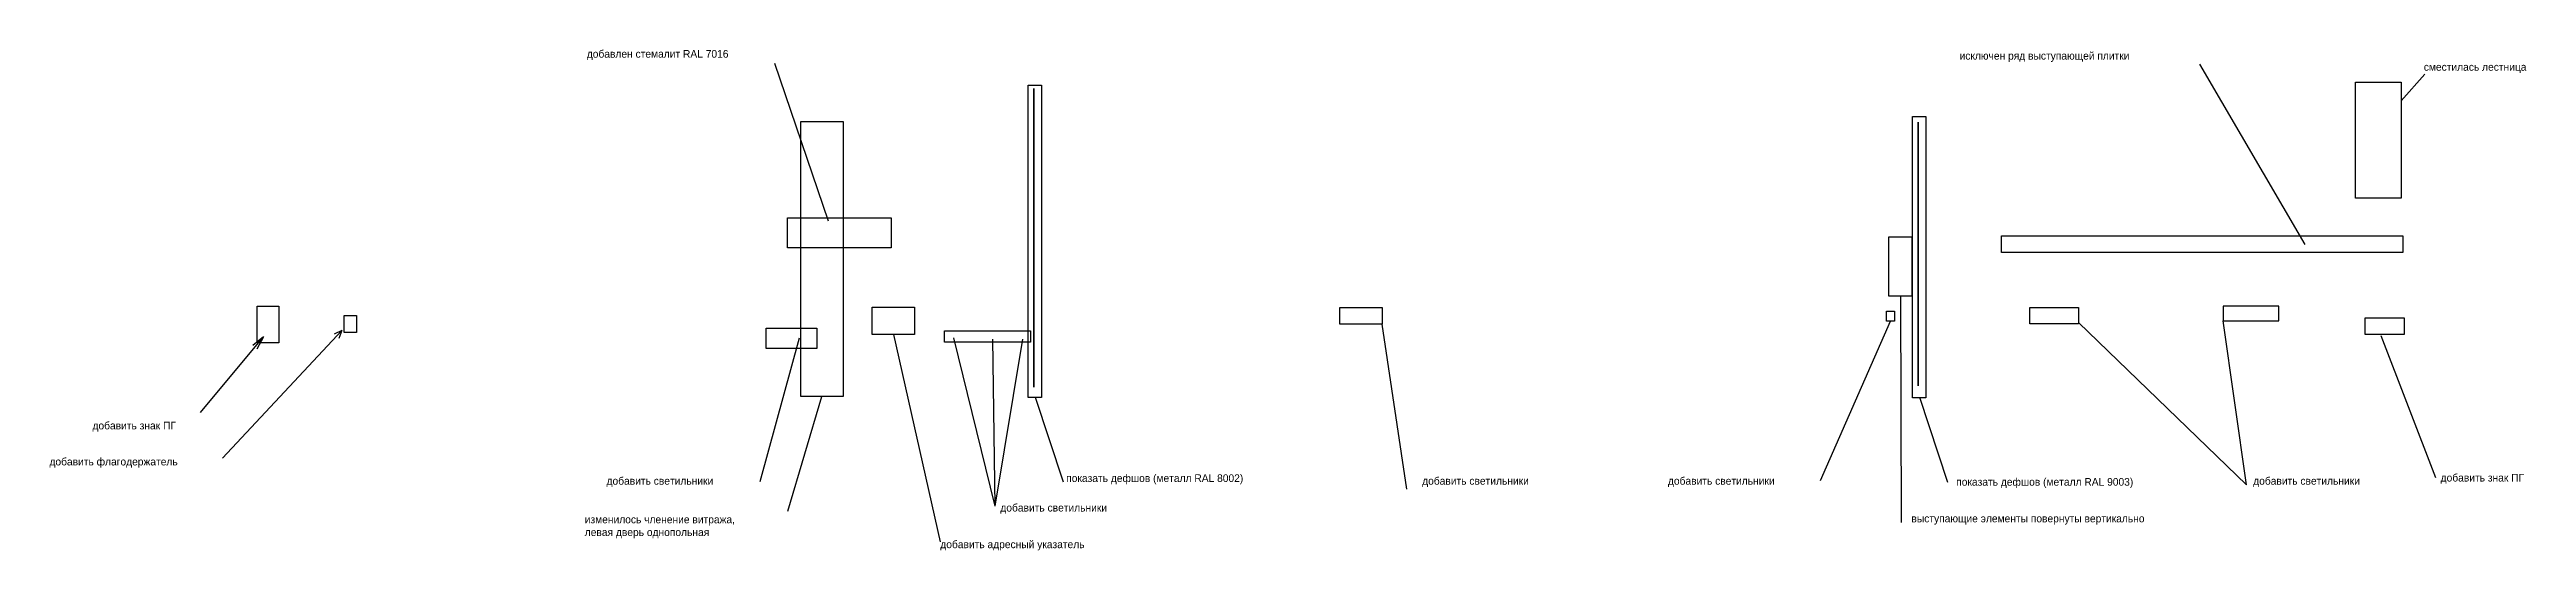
# Model space of a CAD drawing. Header units: millimetres. Extents: x 3914 to 443608, y -156176 to 78197.
# Drawn here: x 180242 to 309762, y 36923 to 63125 of the extents above; entities that cross this region are included whole.
import ezdxf

# ---------------------------------------------------------------- set-up
doc = ezdxf.new("R2010")
doc.units = ezdxf.units.MM

msp = doc.modelspace()

# ---------------------------------------------------------------- texts
at = {"color": 1}
for s, p in [('добавлен стемалит RAL 7016', (208335, 62698.3)), ('исключен ряд выступающей плитки', (280121, 62598)), ('сместилась лестница', (304394, 62014)), ('добавить знак ПГ', (182487, 43256)), ('добавить флагодержатель', (180237, 41371)), ('добавить светильники', (209368.5, 40363.5)), ('показать дефшов (металл RAL 8002)', (233404.9, 40506)), ('добавить светильники', (252017.5, 40363.5)), ('добавить светильники', (264869.5, 40363.5)), ('показать дефшов (металл RAL 9003)', (279943.9, 40311)), ('добавить светильники', (295473.5, 40363.5)), ('добавить знак ПГ', (305275, 40530)), ('добавить светильники', (229960.5, 38960.5)), ('левая дверь однопольная', (208229, 37679.7)), ('изменилось членение витража,', (208229, 38346.3)), ('выступающие элементы повернуты вертикально', (277603, 38397)), ('добавить адресный указатель', (226821, 37044))]:
    msp.add_text(s, height=400, dxfattribs=at).set_placement(p)

# ---------------------------------------------------------------- linework, layer by layer
at = {"color": 1}
for p, q in [((220966, 54156), (218171, 62392)), ((292669, 62356), (298171.7, 52935.5)), ((231423, 61254), (232117, 61254)), ((231423, 44923), (231423, 61254)), ((231717, 61084), (231707, 61084)), ((231707, 61084), (231707, 45459)), ((231717, 45459), (231717, 61084)), ((232117, 61254), (232117, 44923)), ((300826, 61411), (303202, 61411)), ((300826, 55354), (300826, 61411)), ((303202, 60437), (304451, 61843)), ((303202, 61411), (303202, 55354)), ((277666.1, 59627), (278360.1, 59627)), ((277666.1, 44913), (277666.1, 59627)), ((278360.1, 59627), (278360.1, 44913)), ((219523, 59356.3), (221737, 59356.3)), ((219523, 44969.3), (219523, 59356.3)), ((221737, 59356.3), (221737, 44969.3)), ((277960.1, 59323.9), (277950.1, 59323.9)), ((277950.1, 59323.9), (277950.1, 45538)), ((277960.1, 45538), (277960.1, 59323.9)), ((303202, 55354), (300826, 55354)), ((218831, 54321), (224249, 54321)), ((218831, 52753), (218831, 54321)), ((224249, 54321), (224249, 52753)), ((276424, 53322), (277628, 53322)), ((276424, 50223), (276424, 53322)), ((277628, 53322), (277628, 50223)), ((282308, 53381), (303294, 53381)), ((282308, 52513.5), (282308, 53381)), ((303294, 53381), (303294, 52513.5)), ((224249, 52753), (218831, 52753)), ((303294, 52513.5), (282308, 52513.5)), ((191101.9, 49702.2), (192229, 49702.2)), ((191101.9, 47775), (191101.9, 49702.2)), ((192229, 49702.2), (192229, 47775)), ((223263, 49655), (225477, 49655)), ((223263, 48226), (223263, 49655)), ((225477, 49655), (225477, 48226)), ((247715, 49638), (249927, 49638)), ((247715, 48762), (247715, 49638)), ((249927, 49638), (249927, 48762)), ((276291, 49441), (276722, 49441)), ((276291, 48924), (276291, 49441)), ((277628, 50223), (276424, 50223)), ((276722, 49441), (276722, 48924)), ((277026, 50223), (277073, 38389)), ((283791.6, 49624), (286345, 49624)), ((283791.6, 48777.8), (283791.6, 49624)), ((286345, 49624), (286345, 48777.8)), ((296821.7, 49701), (293901, 49701)), ((293901, 49701), (293901, 48931.5)), ((296821.7, 48931.5), (296821.7, 49701)), ((188138, 44147), (191432.7, 48089.1)), ((189293, 41745), (195527, 48425)), ((191432.7, 48089.1), (190868, 47638)), ((191432.7, 48089.1), (191089, 47453.3)), ((195527, 48425), (195128, 48236)), ((195527, 48425), (195366, 48013.9)), ((195641, 49208), (196288, 49208)), ((195641, 48327), (195641, 49208)), ((196288, 48327), (195641, 48327)), ((196288, 49208), (196288, 48327)), ((219441.9, 48023), (217376, 40506)), ((217707.8, 48553), (220372.2, 48553)), ((217707.8, 47486), (217707.8, 48553)), ((220372.2, 48553), (220372.2, 47486)), ((225477, 48226), (223263, 48226)), ((224370, 48226), (226821, 37374.7)), ((227035, 48408), (231538, 48408)), ((227035, 47812), (227035, 48408)), ((227503.1, 48048), (229674, 39239)), ((229546.9, 47973), (229674, 39239)), ((231116.9, 47973), (229674, 39239)), ((231538, 48408), (231538, 47812)), ((249927, 48762), (247715, 48762)), ((251214, 40134), (249927, 48762)), ((272849, 40578), (276506.5, 48924)), ((276722, 48924), (276291, 48924)), ((286345, 48777.8), (283791.6, 48777.8)), ((286345, 48854.5), (295125, 40351)), ((295125, 40351), (293901, 48931.5)), ((293901, 48931.5), (296821.7, 48931.5)), ((301321.7, 49085.5), (303371, 49085.5)), ((301321.7, 48218), (301321.7, 49085.5)), ((303371, 48218), (301321.7, 48218)), ((302146.7, 48161.5), (305001, 40737)), ((303371, 49085.5), (303371, 48218)), ((192229, 47775), (191101.9, 47775)), ((220372.2, 47486), (217707.8, 47486)), ((231538, 47812), (227035, 47812)), ((231707, 45459), (231717, 45459)), ((277950.1, 45538), (277960.1, 45538)), ((218850, 38981), (220630, 44969.3)), ((221737, 44969.3), (219523, 44969.3)), ((232117, 44923), (231423, 44923)), ((231784.8, 44946), (233240, 40513)), ((278360.1, 44913), (277666.1, 44913)), ((278027.9, 44936), (279483.1, 40503))]:
    msp.add_line(p, q, dxfattribs=at)

msp.set_redraw_order([(e.dxf.handle, doc.entitydb.next_handle()) for e in msp.query("TEXT MTEXT ATTDEF DIMENSION ARC_DIMENSION")])  # texts and dimensions are drawn at this point

doc.saveas('drawing.dxf')
